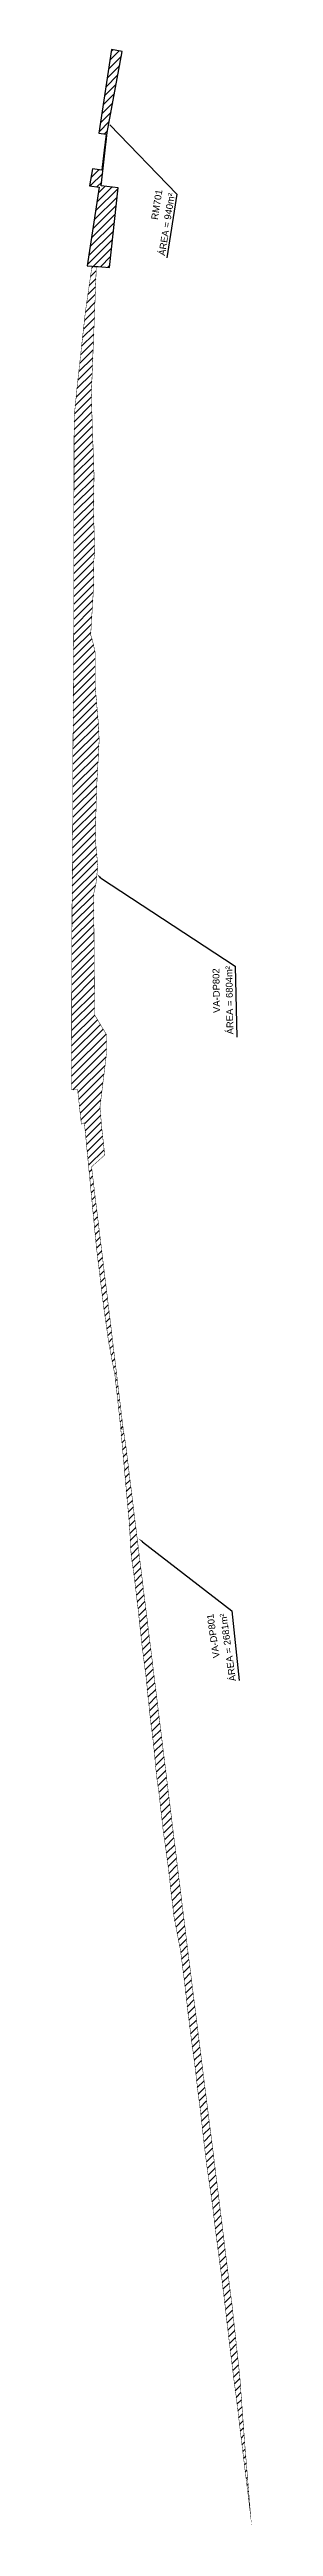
# Model space of a CAD drawing. Header units: metres. Extents: x 287051 to 328239, y 7396995 to 7466021.
# Drawn here: x 296133 to 296240, y 7455668 to 7457135 of the extents above; entities that cross this region are included whole.
import ezdxf

# ---------------------------------------------------------------- set-up
doc = ezdxf.new("R2010")
doc.units = ezdxf.units.M
doc.header["$LTSCALE"] = 10
for name, color, linetype in [('DESAPROPRIAÇÃO', 160, 'Continuous'), ('DESOCUPAÇÃO', 50, 'Continuous'), ('U-HZ-TEXTO-DESAP', 2, 'Continuous')]:
    doc.layers.add(name, color=color, linetype=linetype)
doc.styles.add('ARIAL', font='arial.ttf')

msp = doc.modelspace()

# ---------------------------------------------------------------- texts
at = {"layer": 'U-HZ-TEXTO-DESAP', "style": 'ARIAL'}
for s, rotation, p in [('RM701', 80.9517, (296184.4, 7457034.4)), ('ÁREA = 940m²', 80.9517, (296188.7, 7457013.1)), ('VA-DP802', 90.9516, (296221.2, 7456564.7)), ('ÁREA = 6804m²', 90.9516, (296229.1, 7456552)), ('VA-DP801', 98.1505, (296221, 7456182.8)), ('ÁREA = 2681m²', 98.1505, (296230.7, 7456169))]:
    msp.add_text(s, height=4, rotation=rotation, dxfattribs=at).set_placement(p)

# ---------------------------------------------------------------- hatches: boundary and pattern name
at = {"layer": 'DESAPROPRIAÇÃO', "transparency": 33554687}
h = msp.add_hatch(dxfattribs=at)
h.set_pattern_fill('ANSI31', color=256)
h.paths.add_polyline_path([(296148.1, 7457006.9), (296145.6, 7457007.2), (296141.7, 7456980.2), (296137.1, 7456938.4), (296135, 7456917.2), (296134.8, 7456791.8), (296134.3, 7456716.6), (296134.2, 7456677), (296133.8, 7456629.2), (296133.6, 7456575.6), (296133.5, 7456519.1), (296137.1, 7456519.2), (296139.3, 7456498.8), (296141.1, 7456499.6), (296148.2, 7456425.8), (296152.5, 7456390.4), (296155.4, 7456369.8), (296157.1, 7456360.6), (296159.1, 7456350.3), (296161.7, 7456326.8), (296162.6, 7456318), (296164, 7456318.2), (296155.6, 7456388.4), (296145.3, 7456473.5), (296153.1, 7456480.5), (296151.4, 7456495.9), (296150.3, 7456509), (296154.1, 7456540.3), (296154.2, 7456551.8), (296147.1, 7456563.6), (296146.6, 7456635.3), (296147.9, 7456641.1), (296149, 7456651.9), (296147.5, 7456668.1), (296148.3, 7456697.7), (296149.8, 7456725.9), (296149.5, 7456734.2), (296147.5, 7456758.1), (296147.4, 7456778.4), (296145.9, 7456785.3), (296144.8, 7456788.6), (296146.7, 7456820), (296146.5, 7456831.6), (296147.2, 7456837.6), (296146.5, 7456861.7), (296146.8, 7456883.6), (296145.8, 7456911.3), (296145.2, 7456930.8), (296145.8, 7456946.3), (296148, 7457002.8)])
h = msp.add_hatch(dxfattribs=at)
h.set_pattern_fill('ANSI31', color=256)
h.paths.add_polyline_path([(296165.7, 7456307), (296201.2, 7456017.1), (296213.9, 7455915.2), (296217.2, 7455889.2), (296219.1, 7455873.6), (296220.9, 7455859.1), (296227.6, 7455804.2), (296227.9, 7455802.8), (296232.8, 7455757.6), (296236.1, 7455713.1), (296237, 7455702.4), (296238.1, 7455688.9), (296239.3, 7455674), (296238.5, 7455680.7), (296238.2, 7455683.2), (296238.1, 7455684.3), (296232.3, 7455731.1), (296231, 7455742.4), (296229.6, 7455753.4), (296226.5, 7455777.9), (296224.4, 7455796.3), (296222, 7455816.4), (296219.6, 7455835), (296217.3, 7455852.9), (296216.5, 7455859.6), (296216.2, 7455861.8), (296207.5, 7455930.3), (296206.1, 7455943.2), (296204.1, 7455957.2), (296202.3, 7455971.8), (296200, 7455991.6), (296197.9, 7456009), (296193.9, 7456029.4), (296191.8, 7456048.1), (296190.6, 7456058.1), (296189, 7456070.3), (296189, 7456070.8), (296182.1, 7456128.7), (296181.7, 7456132.7), (296179.7, 7456149.1), (296177.5, 7456170.7), (296175.1, 7456190.2), (296172.9, 7456210.7), (296170.6, 7456229.6), (296168.6, 7456244.1), (296167.5, 7456262.8), (296165.2, 7456288.1), (296163.5, 7456306.9), (296162.6, 7456318), (296164, 7456318.2), (296164, 7456318.2), (296164.6, 7456314.9)])
at = {"layer": 'DESOCUPAÇÃO'}
h = msp.add_hatch(dxfattribs=at)
h.set_pattern_fill('ANSI31', color=256)
h.paths.add_polyline_path([(296163.5, 7457134.3), (296157.1, 7457135.5), (296149.6, 7457085.9), (296153.9, 7457085.4), (296152.6, 7457074.3), (296151.3, 7457063.9), (296145.8, 7457064.7), (296144.1, 7457054.7), (296149.8, 7457053.9), (296142.8, 7457007.4), (296145.6, 7457007.2), (296147.1, 7457007), (296149.2, 7457006.9), (296151.3, 7457006.7), (296155.9, 7457006.3), (296161, 7457053.5), (296151.1, 7457054.8), (296154.6, 7457086.3)])

# ---------------------------------------------------------------- linework, layer by layer
at = {"layer": 'DESAPROPRIAÇÃO', "transparency": 33554687, "const_width": 0.25, "flags": 128}
msp.add_lwpolyline([(296148.1, 7457006.9), (296145.6, 7457007.2), (296141.7, 7456980.2), (296137.1, 7456938.4), (296135, 7456917.2), (296134.8, 7456791.8), (296134.3, 7456716.6), (296134.2, 7456677), (296133.8, 7456629.2), (296133.6, 7456575.6), (296133.5, 7456519.1), (296137.1, 7456519.2), (296139.3, 7456498.8), (296141.1, 7456499.6), (296148.2, 7456425.8), (296152.5, 7456390.4), (296155.4, 7456369.8), (296157.1, 7456360.6), (296159.1, 7456350.3), (296161.7, 7456326.8), (296162.6, 7456318), (296164, 7456318.2), (296155.6, 7456388.4), (296145.3, 7456473.5), (296153.1, 7456480.5), (296151.4, 7456495.9), (296150.3, 7456509), (296154.1, 7456540.3), (296154.2, 7456551.8), (296147.1, 7456563.6), (296146.6, 7456635.3), (296147.9, 7456641.1), (296149, 7456651.9), (296147.5, 7456668.1), (296148.3, 7456697.7), (296149.8, 7456725.9), (296149.5, 7456734.2), (296147.5, 7456758.1), (296147.4, 7456778.4), (296145.9, 7456785.3), (296144.8, 7456788.6), (296146.7, 7456820), (296146.5, 7456831.6), (296147.2, 7456837.6), (296146.5, 7456861.7), (296146.8, 7456883.6), (296145.8, 7456911.3), (296145.2, 7456930.8), (296145.8, 7456946.3), (296148, 7457002.8)], close=True, dxfattribs=at)
msp.add_lwpolyline([(296165.7, 7456307), (296201.2, 7456017.1), (296213.9, 7455915.2), (296217.2, 7455889.2), (296219.1, 7455873.6), (296220.9, 7455859.1), (296227.6, 7455804.2), (296227.9, 7455802.8), (296232.8, 7455757.6), (296236.1, 7455713.1), (296237, 7455702.4), (296238.1, 7455688.9), (296239.3, 7455674), (296238.5, 7455680.7), (296238.2, 7455683.2), (296238.1, 7455684.4, -0.000868), (296236.9, 7455693.8), (296232.4, 7455731.1), (296231.1, 7455742.4), (296229.6, 7455753.4), (296226.6, 7455777.9), (296224.5, 7455796.3), (296222.1, 7455816.4), (296219.6, 7455835), (296217.4, 7455852.9), (296216.6, 7455859.6), (296216.3, 7455861.8), (296213.6, 7455880.3), (296211.6, 7455896.3, 0.007727), (296208, 7455926.9), (296206.1, 7455943.3), (296204.2, 7455957.2), (296202.4, 7455971.8), (296200.1, 7455991.7), (296197.9, 7456009), (296194, 7456029.4), (296191.8, 7456048.1), (296190.7, 7456058.1), (296189.1, 7456070.3), (296189, 7456070.8), (296187.7, 7456079.6), (296185.2, 7456102), (296183.8, 7456111.8), (296182.2, 7456128.7), (296181.8, 7456132.7), (296179.8, 7456148.9), (296177.6, 7456170.7), (296175.1, 7456190.2), (296172.9, 7456210.7), (296170.7, 7456229.4), (296168.7, 7456243.9), (296167.6, 7456262.8), (296165.3, 7456288.1), (296163.6, 7456306.9), (296162.6, 7456318), (296164, 7456318.2), (296164, 7456318.2), (296164.6, 7456314.9)], format="xyb", close=True, dxfattribs=at)
at = {"layer": 'DESOCUPAÇÃO', "flags": 128}
msp.add_lwpolyline([(296163.5, 7457134.3), (296157.1, 7457135.5), (296149.6, 7457085.9), (296153.9, 7457085.4), (296152.6, 7457074.3), (296151.3, 7457063.9), (296145.8, 7457064.7), (296144.1, 7457054.7), (296149.8, 7457053.9), (296142.8, 7457007.4), (296145.6, 7457007.2), (296147.1, 7457007), (296149.2, 7457006.9), (296151.3, 7457006.7), (296155.9, 7457006.3), (296161, 7457053.5), (296151.1, 7457054.8), (296154.6, 7457086.3), (296163.5, 7457134.3)], dxfattribs=at)
at = {"layer": 'U-HZ-TEXTO-DESAP', "linetype": 'Continuous', "lineweight": -3}
for points in [[(296156.1, 7457090.8), (296195.6, 7457049.7), (296189.7, 7457012)], [(296150.6, 7456644.7), (296230.1, 7456592.3), (296231.1, 7456550.4)], [(296175.5, 7456251.4), (296228.1, 7456210.5), (296232.6, 7456169.2)]]:
    msp.add_lwpolyline(points, dxfattribs=at)
for points in [[(296150.2, 7456644.4), (296148.5, 7456646.9), (296151, 7456645.1)], [(296175.2, 7456251), (296173.1, 7456253.2), (296175.8, 7456251.8)]]:
    msp.add_solid(points, dxfattribs=at)

msp.set_redraw_order([(e.dxf.handle, doc.entitydb.next_handle()) for e in msp.query("TEXT MTEXT ATTDEF DIMENSION ARC_DIMENSION")])  # texts and dimensions are drawn at this point

doc.saveas('drawing.dxf')
